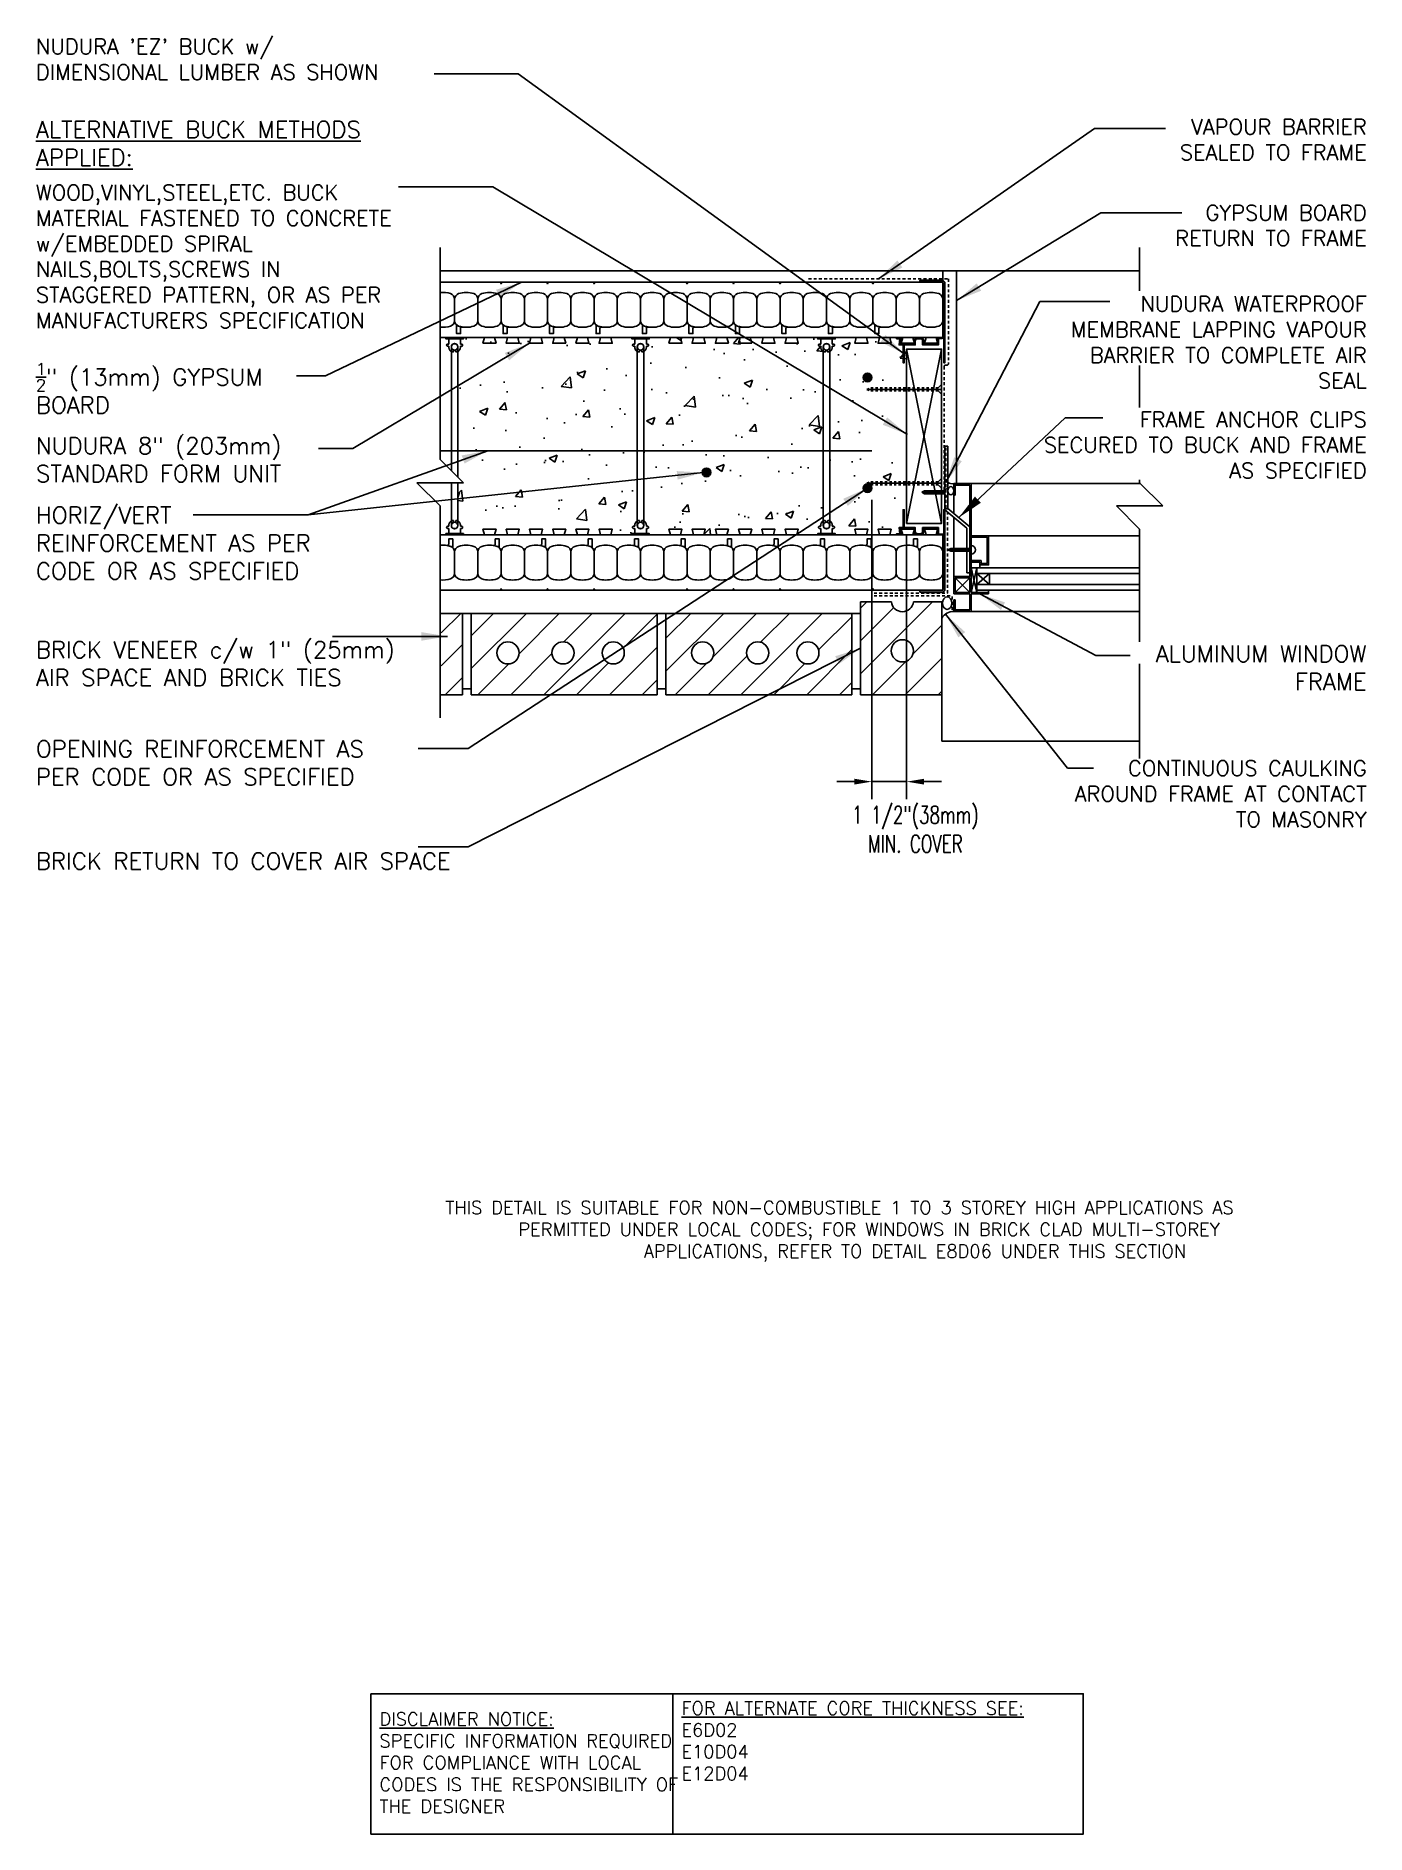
# Model space of a CAD drawing. Header units: inches. Extents: x 2957.7 to 3014.9, y 399.7 to 477.1.
import ezdxf

# ---------------------------------------------------------------- set-up
doc = ezdxf.new("R2010")
doc.units = ezdxf.units.IN
doc.header["$LTSCALE"] = 0.5
doc.header["$MEASUREMENT"] = 0
doc.linetypes.add('DASHED2', pattern=[0.375, 0.25, -0.125])
doc.linetypes.add('HIDDEN2', pattern=[0.1875, 0.125, -0.0625])
doc.layers.get('0').update_dxf_attribs({"linetype": 'CONTINUOUS'})
doc.layers.get('Defpoints').update_dxf_attribs({"linetype": 'CONTINUOUS'})
for name, color, linetype in [('HATCH', 12, 'CONTINUOUS'), ('LINE18', 9, 'CONTINUOUS'), ('line25', 2, 'CONTINUOUS'), ('LINE50', 5, 'CONTINUOUS'), ('LINE65', 3, 'CONTINUOUS'), ('LINE9', 9, 'CONTINUOUS'), ('TEXT', 4, 'CONTINUOUS')]:
    doc.layers.add(name, color=color, linetype=linetype)
doc.styles.add('DIM', font='romans.shx', dxfattribs={"width": 0.7})
doc.styles.get("Standard").update_dxf_attribs({"font": 'romans.shx'})
doc.dimstyles.new('ext_12', dxfattribs={"dimscale": 12, "dimtxt": 0.09375, "dimasz": 0.09375, "dimexe": 0.09375, "dimexo": 0.0625, "dimgap": 0.0625, "dimtad": 1, "dimdec": 1, "dimzin": 3, "dimdsep": 46, "dimlunit": 4, "dimtxsty": 'DIM', "dimcen": 0.09, "dimdle": 0.09375, "dimclrt": 4, "dimadec": 0, "dimazin": 0, "dimtfac": 1, "dimtdec": 1, "dimtmove": 2, "dimatfit": 3, "dimfxl": 0, "dimfrac": 2, "dimtolj": 1, "dimtzin": 0, "dimarcsym": 0})
doc.dimstyles.new('ext_8', dxfattribs={"dimscale": 8, "dimtxt": 0.09375, "dimasz": 0.09375, "dimexe": 0.09375, "dimexo": 0.0625, "dimgap": 0.0625, "dimtad": 1, "dimdec": 6, "dimzin": 3, "dimdsep": 46, "dimlunit": 4, "dimtxsty": 'DIM', "dimcen": 0.09, "dimdle": 0.09375, "dimclrt": 4, "dimadec": 0, "dimazin": 0, "dimtfac": 1, "dimtdec": 6, "dimtmove": 2, "dimatfit": 3, "dimfxl": 0, "dimfrac": 2, "dimtolj": 1, "dimtzin": 0, "dimarcsym": 0})

msp = doc.modelspace()

# ---------------------------------------------------------------- texts
at = {"layer": 'TEXT'}
for s, insert, char_height, width, attachment_point in [("{\\H0.9167x;NUDURA 'EZ' BUCK w/ DIMENSIONAL LUMBER AS SHOWN}", (2957.6907052, 476.0988647), 0.72, 17.176884001, 4), ('{\\LALTERNATIVE BUCK METHODS APPLIED:}', (2957.6907052, 472.4772892), 0.72, 17.176884001, 4), ('{\\H0.9167x;VAPOUR BARRIER\\PSEALED TO FRAME}', (3014.9437289, 472.6450855), 0.72, 15.163479248, 6), ('{\\H0.9167x;WOOD,VINYL,STEEL,ETC. BUCK MATERIAL FASTENED TO CONCRETE w/EMBEDDED SPIRAL NAILS,BOLTS,SCREWS IN STAGGERED PATTERN, OR AS PER MANUFACTURERS SPECIFICATION}', (2957.6907052, 467.615161), 0.72, 17.176884001, 4), ('{\\H0.9167x;GYPSUM BOARD RETURN TO FRAME}', (3014.9437289, 468.9470436), 0.72, 10.295799411, 6), ('{\\H0.9167x;NUDURA WATERPROOF MEMBRANE LAPPING VAPOUR BARRIER TO COMPLETE AIR SEAL }', (3014.9437289, 463.9216458), 0.72, 15.163479248, 6), ('\\A1;{\\H0.70008x;\\S1/2;\\H1.429x;" (13mm) GYPSUM\\PBOARD}', (2957.6907052, 461.9445868), 0.72, 17.176884001, 4), ('{\\H0.9167x;FRAME ANCHOR CLIPS SECURED TO BUCK AND FRAME AS SPECIFIED}', (3014.9437289, 459.5015208), 0.72, 15.163479248, 6), ('\\A1;{\\H1.0004x;NUDURA 8" (203mm) STANDARD FORM UNIT}', (2957.6907052, 458.8691362), 0.72, 17.176884001, 4), ('\\A1;{\\H1.0004x;HORIZ/VERT REINFORCEMENT AS PER CODE OR AS SPECIFIED}', (2957.6907052, 455.2779483), 0.72, 14.940344242, 4), ('\\A1;{\\H1.0004x;BRICK VENEER c/w 1" (25mm) AIR SPACE AND BRICK TIES}', (2957.6907052, 450.0907032), 0.72, 17.176884001, 4), ('ALUMINUM WINDOW\\PFRAME', (3014.9437289, 449.9171122), 0.72, 15.163479248, 6), ('\\A1;{\\H1.0004x;OPENING REINFORCEMENT AS PER CODE OR AS SPECIFIED}', (2957.6907052, 445.8215362), 0.72, 17.176884001, 4), ('{\\H0.9167x;CONTINUOUS CAULKING AROUND FRAME AT CONTACT TO MASONRY}', (3014.9437289, 444.4905362), 0.72, 15.163479248, 6), ('\\A1;{\\H1.0004x;BRICK RETURN TO COVER AIR SPACE}', (2957.6907052, 441.5955529), 0.72, 17.176884001, 4), ('{\\W2.57532; }THIS DETAIL IS SUITABLE FOR NON-COMBUSTIBLE 1 TO 3 STOREY HIGH APPLICATIONS AS\\P{\\W5.3591;  }PERMITTED UNDER LOCAL CODES; FOR WINDOWS IN BRICK CLAD MULTI-STOREY \\P{\\W8.2394;   }APPLICATIONS, REFER TO DETAIL E8D06 UNDER THIS SECTION', (2974.3078722, 425.6597845), 0.5625, 40.636119351, 4), ('{\\LDISCLAIMER NOTICE:}\\PSPECIFIC INFORMATION REQUIRED FOR COMPLIANCE WITH LOCAL CODES IS THE RESPONSIBILITY OF THE DESIGNER', (2972.4693055, 402.7942797), 0.5625, 14.00235015, 4), ('{\\LFOR ALTERNATE CORE THICKNESS SEE:\\P}E6D02\\PE10D04\\PE12D04', (2985.461273, 403.7343094), 0.5625, 23.332952103, 4)]:
    msp.add_mtext(s, dxfattribs=dict(at, insert=insert, char_height=char_height, width=width, attachment_point=attachment_point))

# ---------------------------------------------------------------- blocks, each defined once
blk = doc.blocks.new('Connector')
blk.add_point((0.271, 0))
at = {"layer": 'LINE9'}
for p, q in [((0, 0.375), (0, -0.375)), ((0.062, -0.375), (0.062, 0.375)), ((0.281, 0.25), (0.062, 0.25))]:
    blk.add_line(p, q, dxfattribs=at)
for points, weights in [([(0.007, 0.375), (0.004, 0.375), (0, 0.375)], [1, 0.972587069138, 0.950305488115]), ([(0.327, 0.343), (0.308, 0.343), (0.281, 0.317), (0.281, 0.297)], [1, 0.85355339, 0.85355339, 1]), ([(0.328, 0.343), (0.327, 0.343), (0.327, 0.343)], [1, 0.70710678, 1]), ([(0.375, 0.297), (0.375, 0.317), (0.348, 0.343), (0.329, 0.343)], [1, 0.85355339, 0.85355339, 1]), ([(0.406, 0.25), (0.546, 0.25), (0.619, 0.131)], [0.958404415409, 0.794674173519, 0.864651571113]), ([(0.619, 0.052), (0.612, 0.049), (0.604, 0.049)], [0.83615024178, 0.892081430621, 1]), ([(0, -0.375), (0.004, -0.375), (0.007, -0.375)], [0.950305488115, 0.972587069138, 1]), ([(0.281, -0.297), (0.281, -0.317), (0.308, -0.343), (0.327, -0.343)], [1, 0.85355339, 0.85355339, 1]), ([(0.327, -0.343), (0.281, -0.343), (0.281, -0.297)], [1, 0.70710678, 1]), ([(0.329, -0.343), (0.348, -0.343), (0.375, -0.317), (0.375, -0.297)], [1, 0.85355339, 0.85355339, 1]), ([(0.375, -0.297), (0.375, -0.343), (0.329, -0.343)], [1, 0.70710678, 1]), ([(0.619, -0.131), (0.546, -0.25), (0.406, -0.25)], [0.864651574428, 0.794674169686, 0.958404415195]), ([(0.604, -0.049), (0.612, -0.049), (0.619, -0.052)], [1, 0.89208144177, 0.836150253337])]:
    blk.add_rational_spline(points, weights, degree=2, dxfattribs=at)
for points, degree in [([(0, 0.375), (0.002, 0.375), (0.005, 0.375), (0.007, 0.375)], 3), ([(0.007, 0.375), (0.021, 0.375), (0.051, 0.375), (0.062, 0.375), (0.062, 0.375)], 3), ([(0.281, 0.25), (0.281, 0.297)], 1), ([(0.327, 0.343), (0.327, 0.343), (0.328, 0.343), (0.328, 0.343)], 3), ([(0.328, 0.343), (0.329, 0.343), (0.329, 0.343), (0.329, 0.343)], 3), ([(0.375, 0.25), (0.375, 0.297)], 1), ([(0.406, 0.25), (0.375, 0.25)], 1), ([(0.406, 0.25), (0.406, 0.25)], 1), ([(0.406, 0.25), (0.406, 0.25)], 1), ([(0.406, 0.25), (0.406, 0.25)], 1), ([(0.406, 0.25), (0.406, 0.25)], 1), ([(0.406, 0.25), (0.406, 0.25)], 1), ([(0.406, 0.25), (0.406, 0.25)], 1), ([(0.406, 0.25), (0.406, 0.25)], 1), ([(0.406, 0.25), (0.406, 0.25)], 1), ([(0.406, 0.25), (0.406, 0.25)], 1), ([(0.406, 0.25), (0.406, 0.25)], 1), ([(0.406, 0.25), (0.406, 0.25)], 1), ([(0.406, 0.25), (0.406, 0.25)], 1), ([(0.406, 0.25), (0.406, 0.25)], 1), ([(0.406, 0.25), (0.406, 0.25)], 1), ([(0.406, 0.25), (0.406, 0.25)], 1), ([(0.406, 0.25), (0.406, 0.25)], 1), ([(0.406, 0.25), (0.406, 0.25)], 1), ([(0.406, 0.25), (0.406, 0.25)], 1), ([(0.406, 0.25), (0.406, 0.25)], 1), ([(0.406, 0.25), (0.406, 0.25)], 1), ([(0.406, 0.25), (0.406, 0.25)], 1), ([(0.406, 0.25), (0.406, 0.25)], 1), ([(0.406, 0.25), (0.406, 0.25)], 1), ([(0.406, 0.25), (0.406, 0.25)], 1), ([(0.604, 0.049), (0.532, 0.049)], 1), ([(0.532, 0.049), (0.532, 0.049)], 1), ([(0.532, 0.049), (0.532, 0.049)], 1), ([(0.532, 0.049), (0.532, 0.049)], 1), ([(0.532, 0.049), (0.532, 0.049)], 1), ([(0.532, 0.049), (0.532, 0.049)], 1), ([(0.532, 0.049), (0.532, 0.049)], 1), ([(0.532, 0.049), (0.532, 0.049)], 1), ([(0.532, 0.049), (0.532, 0.049)], 1), ([(0.532, 0.049), (0.532, 0.049)], 1), ([(0.532, 0.049), (0.532, 0.049)], 1), ([(0.604, 0.049), (0.609, 0.049), (0.614, 0.05), (0.619, 0.052)], 3), ([(0.604, 0.049), (0.604, 0.049)], 1), ([(0.604, 0.049), (0.604, 0.049)], 1), ([(0.604, 0.049), (0.604, 0.049)], 1), ([(0.604, 0.049), (0.604, 0.049)], 1), ([(0.619, 0.131), (0.619, 0.052)], 1), ([(0.619, 0.131), (0.619, 0.131)], 1), ([(0.619, 0.131), (0.619, 0.131)], 1), ([(0.619, 0.131), (0.619, 0.131)], 1), ([(0.619, 0.131), (0.619, 0.131)], 1), ([(0.007, -0.375), (0.005, -0.375), (0.002, -0.375), (0, -0.375)], 3), ([(0.062, -0.375), (0.062, -0.375), (0.051, -0.375), (0.021, -0.375), (0.007, -0.375)], 3), ([(0.062, -0.25), (0.281, -0.25)], 1), ([(0.281, -0.297), (0.281, -0.25)], 1), ([(0.281, -0.25), (0.281, -0.297)], 1), ([(0.328, -0.343), (0.328, -0.343), (0.327, -0.343), (0.327, -0.343)], 3), ([(0.329, -0.343), (0.329, -0.343), (0.329, -0.343), (0.328, -0.343)], 3), ([(0.375, -0.25), (0.375, -0.297)], 1), ([(0.375, -0.297), (0.375, -0.25)], 1), ([(0.406, -0.25), (0.375, -0.25)], 1), ([(0.406, -0.25), (0.406, -0.25)], 1), ([(0.406, -0.25), (0.406, -0.25)], 1), ([(0.406, -0.25), (0.406, -0.25)], 1), ([(0.406, -0.25), (0.406, -0.25)], 1), ([(0.406, -0.25), (0.406, -0.25)], 1), ([(0.406, -0.25), (0.406, -0.25)], 1), ([(0.406, -0.25), (0.406, -0.25)], 1), ([(0.406, -0.25), (0.406, -0.25)], 1), ([(0.406, -0.25), (0.406, -0.25)], 1), ([(0.406, -0.25), (0.406, -0.25)], 1), ([(0.406, -0.25), (0.406, -0.25)], 1), ([(0.532, -0.049), (0.604, -0.049)], 1), ([(0.604, -0.049), (0.58, -0.049), (0.556, -0.049), (0.532, -0.049)], 3), ([(0.532, -0.049), (0.532, -0.049)], 1), ([(0.532, -0.049), (0.532, -0.049)], 1), ([(0.532, -0.049), (0.532, -0.049)], 1), ([(0.532, -0.049), (0.532, -0.049)], 1), ([(0.619, -0.052), (0.614, -0.05), (0.609, -0.049), (0.604, -0.049)], 3), ([(0.604, -0.049), (0.604, -0.049)], 1), ([(0.604, -0.049), (0.604, -0.049)], 1), ([(0.604, -0.049), (0.604, -0.049)], 1), ([(0.604, -0.049), (0.604, -0.049)], 1), ([(0.604, -0.049), (0.604, -0.049)], 1), ([(0.604, -0.049), (0.604, -0.049)], 1), ([(0.604, -0.049), (0.604, -0.049)], 1), ([(0.604, -0.049), (0.604, -0.049)], 1), ([(0.619, -0.052), (0.619, -0.131)], 1), ([(0.619, -0.131), (0.619, -0.131)], 1), ([(0.619, -0.131), (0.619, -0.131)], 1), ([(0.619, -0.131), (0.619, -0.131)], 1), ([(0.619, -0.131), (0.619, -0.131)], 1)]:
    blk.add_open_spline(points, degree=degree, dxfattribs=at)
for points, weights, knots in [([(0.062, 0.375), (0.062, 0.375), (0.046, 0.375), (0.03, 0.375), (0.007, 0.375)], [0.868718858569, 0.861102746415, 1, 0.861102734288, 0.868718859898], [0, 0, 0, 0.5, 0.5, 1, 1, 1]), ([(0.532, 0.049), (0.472, 0.203), (0.333, 0.113), (0.157, 0), (0.333, -0.113), (0.472, -0.203), (0.532, -0.049)], [0.899508922286, 0.599718215298, 1, 0.54226024, 1, 0.599718224335, 0.899508908749], [0, 0, 0, 0.318112, 0.318112, 0.681888, 0.681888, 1, 1, 1]), ([(0.007, -0.375), (0.03, -0.375), (0.046, -0.375), (0.062, -0.375), (0.062, -0.375)], [0.868718859319, 0.861102739573, 1, 0.861102742958, 0.868718858948], [0, 0, 0, 0.5, 0.5, 1, 1, 1])]:
    blk.add_rational_spline(points, weights, degree=2, knots=knots, dxfattribs=at)
blk = doc.blocks.new('Easy-Buck')
at = {"layer": 'LINE9'}
blk.add_hatch(color=256, dxfattribs=at).paths.add_polyline_path([(-0.958, -2.402), (-0.958, -2.452), (-0.908, -2.467), (-0.028, -2.467, 0.414214), (0.122, -2.317), (0.122, 1.093), (0.072, 1.093), (0.072, -0.038, 0.414214), (-0.008, 0.043), (-0.158, 0.043), (-0.158, 0.323), (-0.842, 0.323), (-0.842, 0.162, -0.414214), (-0.942, 0.062), (-1.058, 0.062, -0.414214), (-1.158, 0.162), (-1.158, 0.323), (-1.628, 0.323), (-1.628, 1.093), (-1.678, 1.093), (-1.678, 0.323), (-1.85, 0.323), (-1.815, 0.062), (-1.958, 0.062), (-1.958, 0.012), (-1.758, 0.012), (-1.792, 0.273), (-1.208, 0.273), (-1.208, 0.162, 0.414214), (-1.058, 0.012), (-0.942, 0.012, 0.414214), (-0.792, 0.162), (-0.792, 0.273), (-0.208, 0.273), (-0.208, 0.053, 0.184483), (-0.192, 0.012), (-0.008, 0.012, -0.414214), (0.042, -0.038), (0.042, -2.317, -0.414214), (-0.028, -2.388), (-0.908, -2.388)])
blk.add_lwpolyline([(-0.958, -2.402), (-0.958, -2.452), (-0.908, -2.467), (-0.028, -2.467, 0.414214), (0.122, -2.317), (0.122, 1.093), (0.072, 1.093), (0.072, -0.038, 0.414214), (-0.008, 0.043), (-0.148, 0.043, -0.414214), (-0.158, 0.053), (-0.158, 0.323), (-0.842, 0.323), (-0.842, 0.162, -0.414214), (-0.942, 0.062), (-1.058, 0.062, -0.414214), (-1.158, 0.162), (-1.158, 0.323), (-1.628, 0.323), (-1.628, 1.093), (-1.678, 1.093), (-1.678, 0.323), (-1.85, 0.323), (-1.815, 0.062), (-1.958, 0.062), (-1.958, 0.012), (-1.758, 0.012), (-1.792, 0.273), (-1.208, 0.273), (-1.208, 0.162, 0.414214), (-1.058, 0.012), (-0.942, 0.012, 0.414214), (-0.792, 0.162), (-0.792, 0.273), (-0.208, 0.273), (-0.208, 0.053, 0.184483), (-0.192, 0.012), (-0.008, 0.012, -0.414214), (0.042, -0.038), (0.042, -2.317, -0.414214), (-0.028, -2.388), (-0.908, -2.388)], format="xyb", close=True, dxfattribs=at)
blk = doc.blocks.new('*D4')
at = {"layer": 'Defpoints', "color": 0}
for p in [(2993.651, 457.646), (2995.151, 456.129), (2995.151, 445.013)]:
    blk.add_point(p, dxfattribs=at)
at = {"layer": 'TEXT', "color": 0, "lineweight": -2}
for p, q in [((2993.651, 457.146), (2993.651, 444.263)), ((2995.151, 455.629), (2995.151, 444.263)), ((2992.901, 445.013), (2992.151, 445.013)), ((2993.651, 445.013), (2995.151, 445.013)), ((2995.901, 445.013), (2996.651, 445.013))]:
    blk.add_line(p, q, dxfattribs=at)
at = {"layer": 'TEXT', "color": 0}
for points in [[(2992.901, 445.138), (2992.901, 444.888), (2993.651, 445.013)], [(2995.901, 445.138), (2995.901, 444.888), (2995.151, 445.013)]]:
    blk.add_solid(points, dxfattribs=at)
at = {"layer": 'TEXT', "color": 4, "insert": (2995.528, 442.962), "char_height": 0.75, "attachment_point": 5, "style": 'DIM'}
blk.add_mtext('\\A1;1 1/2"(38mm)\\PMIN. COVER', dxfattribs=at)

# ---------------------------------------------------------------- dimensions: what is measured, and where the dimension line sits
at = {"layer": 'TEXT'}
dim = msp.add_linear_dim(base=(2995.1508056, 445.0133308), p1=(2993.6508056, 457.6459936), p2=(2995.1508056, 456.128566), text='<>(38mm)\\PMIN. COVER', dimstyle='ext_8', dxfattribs=at)
dim.commit()
dim.dimension.update_dxf_attribs({"geometry": '*D4', "text_midpoint": (2995.528264, 442.9624864), "dimtype": 160})

# ---------------------------------------------------------------- hatches: boundary and pattern name
at = {"layer": 'HATCH'}
h = msp.add_hatch(dxfattribs=at)
h.set_pattern_fill('AR-CONC', color=256, scale=0.5)
h.set_pattern_definition([(50, (0, 0), (3.586301, -0.3137607), [0.375, -4.125]), (355, (0, 0), (-0.6937567, 3.7609607), [0.3, -3.3]), (100.45144, (0.299, -0.026), (2.8925442, 3.4472), [0.318701, -3.5057106]), (46.1842, (0, 1), (5.3362067, -0.8275964), [0.5625, -6.1875]), (96.63564, (0.4447, 0.931), (4.67331, 4.870593), [0.478052, -5.258569]), (351.18416, (0, 1), (4.67331, 4.870593), [0.45, -4.95]), (21, (0.5, 0.75), (2.9845353, -2.0130945), [0.375, -4.125]), (326, (0.5, 0.75), (1.2165767, 3.6257502), [0.3, -3.3]), (71.45144, (0.7487, 0.5822), (4.201112, 1.6126558), [0.318701, -3.5057106]), (37.5, (0, 0), (0.0607993, 1.66446927), [0, -3.26, 0, -3.35, 0, -3.3125]), (7.5, (0, 0), (1.3153477, 1.9720586), [0, -1.91, 0, -3.185, 0, -1.2625]), (327.5, (-1.115, 0), (2.6691122, -0.11277436), [0, -1.25, 0, -3.9, 0, -5.175]), (317.5, (-1.615, 0), (2.9159308, 0.500525), [0, -1.625, 0, -2.59, 0, -3.675])])
h.paths.add_polyline_path([(2976.0778404, 464.1285986), (2983.3278419, 464.1285986), (2983.5718123, 463.5097377), (2983.5718123, 456.2474646), (2983.3278419, 455.6286037), (2976.0778404, 455.6286037), (2975.8338701, 456.2474646), (2975.8434215, 457.8783539), (2976.0803793, 457.8783539), (2975.8338701, 458.124863), (2975.8338701, 463.5097377)])
h.paths.add_polyline_path([(2984.0778404, 464.1285986), (2991.3278419, 464.1285986), (2991.5718123, 463.5097377), (2991.5718123, 456.2474646), (2991.3278419, 455.6286037), (2984.0778404, 455.6286037), (2983.8338701, 456.2474646), (2983.8434215, 457.8783539), (2983.8338701, 458.124863), (2983.8338701, 463.5097377)])
h.paths.add_polyline_path([(2992.0778404, 464.1285986), (2995.1508056, 464.1285986), (2995.1508056, 455.6286037), (2992.0778404, 455.6286037), (2991.8338701, 456.2474646), (2991.8434215, 457.8783539), (2991.8338701, 458.124863), (2991.8338701, 463.5097377)])
h = msp.add_hatch(dxfattribs=at)
h.set_pattern_fill('ANSI31', color=256, scale=8, style=0)
h.set_pattern_definition([(45, (86.7996, 4.021), (-0.70710678, 0.70710678), [])])
h.paths.add_polyline_path([(2976.0418151, 452.2539738), (2975.1272828, 452.2539738), (2975.1272828, 448.7539738), (2976.0418151, 448.7539738)])
edge = h.paths.add_edge_path()
edge.add_arc((2977.998413, 450.5556026), 0.4765505, 0, 360)
edge = h.paths.add_edge_path()
edge.add_arc((2980.3675224, 450.5556026), 0.4765505, 0, 360)
edge = h.paths.add_edge_path()
edge.add_arc((2982.5274864, 450.5556026), 0.4765505, 0, 360)
h.paths.add_polyline_path([(2976.4168151, 452.2539738), (2976.4168151, 448.7539738), (2984.4168151, 448.7539738), (2984.4168151, 452.2539738)])
edge = h.paths.add_edge_path()
edge.add_arc((2986.373413, 450.5556026), 0.4765505, 0, 360)
edge = h.paths.add_edge_path()
edge.add_arc((2988.7425224, 450.5556026), 0.4765505, 0, 360)
edge = h.paths.add_edge_path()
edge.add_arc((2990.9024864, 450.5556026), 0.4765505, 0, 360)
h.paths.add_polyline_path([(2992.7918151, 452.2539738), (2984.7918151, 452.2539738), (2984.7918151, 448.7539738), (2992.7918151, 448.7539738)])
edge = h.paths.add_edge_path()
edge.add_arc((2994.9684439, 450.6433026), 0.4765505, 0, 360)
edge = h.paths.add_edge_path()
edge.add_arc((2994.9684439, 452.8032666), 0.4765505, 185.986391627, 354.013608373)
edge.add_line((2995.4423956, 452.753566), (2996.6668151, 452.753566))
edge.add_line((2996.6668151, 452.753566), (2996.6668151, 448.7539738))
edge.add_line((2996.6668151, 448.7539738), (2993.1668151, 448.7539738))
edge.add_line((2993.1668151, 448.7539738), (2993.1668151, 452.753566))
edge.add_line((2993.1668151, 452.753566), (2994.4944922, 452.753566))
at = {"layer": 'LINE65'}
for points in [[(2993.6508056, 462.4073023, 1), (2993.2758056, 462.4073023, 1)], [(2986.7247724, 458.3237695, 1), (2986.3497724, 458.3237695, 1)], [(2993.6508056, 457.6459936, 1), (2993.2758056, 457.6459936, 1)]]:
    msp.add_hatch(color=256, dxfattribs=at).paths.add_polyline_path(points)

# ---------------------------------------------------------------- linework, layer by layer
at = {"layer": 'HATCH'}
for p, q in [((2990.0598414, 463.8797702), (2990.0598414, 463.8797702)), ((2990.0623794, 463.8770947), (2990.0623794, 463.8770947)), ((2996.6508056, 461.8921109), (2993.444252, 461.8921109)), ((2996.6508056, 457.8515486), (2993.444252, 457.8515486)), ((2996.8008056, 457.4660961), (2995.8008056, 457.4660961)), ((2997.92582, 454.990759), (2996.92582, 454.990759))]:
    msp.add_line(p, q, dxfattribs=at)
at = {"layer": 'HATCH', "color": 6, "linetype": 'DASHED2'}
for p, q in [((2996.8400956, 456.7846784), (2996.8400956, 459.3893636)), ((2996.8833185, 456.7534284), (2996.8713456, 456.7534284)), ((2996.9145685, 453.128566), (2996.9145685, 456.7221784)), ((2993.7497448, 453.128566), (2996.9145685, 453.128566)), ((2993.7497448, 453.003566), (2997.1133056, 453.003566)), ((2997.1133056, 452.4046156), (2997.1133056, 453.003566))]:
    msp.add_line(p, q, dxfattribs=at)
msp.add_lwpolyline([(2990.9275431, 466.6481199), (2996.9460806, 466.6481199), (2996.9460806, 462.9985064, -0.4142135624), (2996.8835806, 462.9360064), (2996.8227092, 462.9360064, 0.4142135624), (2996.7602092, 462.8735064), (2996.7602092, 457.5050641)], format="xyb", dxfattribs=at)
at = {"layer": 'HATCH'}
for centre, radius, start, end in [((2997.1136146, 458.1368626), 0.3026282, 231.640546645, 281.858959681), ((2997.1809713, 451.7371053), 0.6035859, 90.490363468, 148.411937839)]:
    msp.add_arc(centre, radius, start, end, dxfattribs=at)
at = {"layer": 'HATCH', "color": 6, "linetype": 'DASHED2'}
for centre, start, end in [((2996.8713456, 456.7846784), 180, 270), ((2996.8833185, 456.7221784), 0, 90)]:
    msp.add_arc(centre, 0.03125, start, end, dxfattribs=at)
at = {"layer": 'HATCH', "extrusion": (0, 0, -1)}
for centre, major_axis, ratio in [((2997.0508056, 457.5317292), (0, -0.1817855), 0.6876234221), ((2996.8928916, 452.6967001), (0, -0.2700001), 0.7290404598), ((2996.8928916, 452.6967001), (0, -0.2700001), 0.7290404598)]:
    msp.add_ellipse(centre, major_axis=major_axis, ratio=ratio, start_param=-1.5707963268, end_param=4.7123889804, dxfattribs=at)
at = {"layer": 'LINE18'}
for p, q in [((2997.3008056, 467.0031417), (2975.0803793, 467.003566)), ((2996.7028412, 466.4983525), (2996.7028412, 467.003566)), ((2997.3008056, 457.8406936), (2997.3008056, 467.0031417)), ((2975.5621715, 458.3965617), (2975.5621715, 463.7226012)), ((2975.8434215, 458.1153117), (2975.8434215, 463.7226012)), ((2983.5621715, 456.0346012), (2983.5621715, 463.7226012)), ((2983.8434215, 456.0346012), (2983.8434215, 463.7226012)), ((2991.5621715, 456.0346012), (2991.5621715, 463.7226012)), ((2991.8434215, 456.0346012), (2991.8434215, 463.7226012)), ((2996.5070875, 461.9546109), (2996.6508056, 462.0983291)), ((2996.5070875, 461.8296109), (2996.6508056, 461.6858928)), ((2996.8008056, 457.4031718), (2996.8008056, 459.4508131)), ((2996.9258056, 459.4508131), (2996.8008056, 459.4508131)), ((2996.9258056, 456.7737211), (2996.9258056, 459.4508131)), ((2975.5621715, 456.0346012), (2975.5621715, 457.8783539)), ((2975.8434215, 456.0346012), (2975.8434215, 457.8783539)), ((2995.8008056, 457.4660961), (2995.9203143, 457.5285961)), ((2995.8008056, 457.4660961), (2995.9203143, 457.4035961)), ((2996.8008056, 457.5285961), (2995.9203143, 457.5285961)), ((2996.8008056, 457.4035961), (2995.9203143, 457.4035961)), ((2996.5070875, 457.9140486), (2996.6508056, 458.0577668)), ((2996.5070875, 457.7890486), (2996.6508056, 457.6453305)), ((2996.8008056, 457.54689), (2996.9258056, 457.67189)), ((2996.8008056, 456.7156718), (2996.8008056, 457.4031718)), ((2996.8008056, 457.3844537), (2996.9258056, 457.2594537)), ((2997.2383197, 457.3406583), (2997.1758056, 457.3406583)), ((2997.7383414, 455.9239474), (2996.8008056, 456.7156718)), ((2997.8633414, 455.9819967), (2996.9258056, 456.7737211)), ((2997.7383414, 455.053259), (2997.7383414, 455.9239474)), ((2997.8633414, 455.053259), (2997.8633414, 455.9819967)), ((2996.92582, 454.990759), (2997.0453287, 455.053259)), ((2997.92582, 455.053259), (2997.0453287, 455.053259)), ((2996.92582, 454.990759), (2997.0453287, 454.928259)), ((2997.92582, 454.928259), (2997.0453287, 454.928259)), ((2997.7383414, 453.9995213), (2997.7383414, 454.928259)), ((2997.8633414, 453.9995213), (2997.8633414, 454.928259)), ((2997.8633414, 453.9995213), (2997.7383414, 453.9995213)), ((2997.2383197, 452.8407071), (2997.1758056, 452.8407071))]:
    msp.add_line(p, q, dxfattribs=at)
at = {"layer": 'LINE18', "linetype": 'HIDDEN2'}
for p, q in [((2993.444252, 461.8921109), (2993.5637607, 461.9546109)), ((2993.444252, 461.8921109), (2993.5637607, 461.8296109)), ((2996.5070875, 461.9546109), (2993.5637607, 461.9546109)), ((2996.5070875, 461.8296109), (2993.5637607, 461.8296109)), ((2993.444252, 457.8515486), (2993.5637607, 457.9140486)), ((2993.444252, 457.8515486), (2993.5637607, 457.7890486)), ((2996.5070875, 457.9140486), (2993.5637607, 457.9140486)), ((2996.5070875, 457.7890486), (2993.5637607, 457.7890486))]:
    msp.add_line(p, q, dxfattribs=at)
at = {"layer": 'LINE18', "flags": 128}
for points in [[(2997.1758056, 457.3406583), (2997.1758056, 457.8406936), (2997.92582, 457.8406936)], [(2997.1758056, 456.5626027), (2997.1758056, 457.3786064)], [(2997.2383197, 457.3406583), (2997.2383197, 457.7782181), (2997.8632674, 457.7782181)], [(2997.8632674, 457.7782181), (2997.8633208, 455.053259)], [(2997.92582, 457.8406936), (2997.92582, 453.6178135)], [(2997.1758056, 455.053259), (2997.1758056, 456.3989941)], [(2997.92582, 455.5906505), (2998.6757958, 455.5906505), (2998.6757958, 454.340678), (2998.3007886, 454.340678), (2998.3007886, 454.465629)], [(2997.92582, 455.528175), (2998.6133975, 455.528175), (2998.6132818, 454.4031535), (2998.3632256, 454.4031535), (2998.3633412, 454.5281045)], [(2997.1758056, 453.0907055), (2997.1758056, 454.928259)], [(2997.8633232, 454.928259), (2997.8633445, 453.8404113)], [(2998.3633412, 454.5281045), (2997.92582, 454.5281045)], [(2997.92582, 454.465629), (2998.3007886, 454.465629)], [(2998.3007886, 454.340678), (2998.3007886, 454.215727)], [(2997.8633445, 453.8404113), (2997.1758056, 453.8404113)], [(2997.1758056, 453.8404113), (2997.1758056, 453.7779358)], [(2997.1758056, 453.6178135), (2997.1758056, 453.7779358)], [(2997.2383197, 453.6178135), (2997.1758056, 453.6178135)], [(2997.863306, 453.7779358), (2997.2383197, 453.7779358)], [(2997.2383197, 453.6178135), (2997.2383197, 453.7779358)], [(2997.2383197, 453.3133033), (2997.2383197, 453.6178135)], [(2997.863306, 453.6178135), (2997.863306, 453.7779358)], [(2997.863306, 453.3133033), (2997.863306, 453.6178135)], [(2997.92582, 453.6178135), (2997.863306, 453.6178135)], [(2997.92582, 454.215727), (3005.1763223, 454.215727)], [(2998.1758377, 454.215727), (2997.92582, 454.215727)], [(2997.92582, 453.3133033), (2997.92582, 453.6178135)], [(2998.1758377, 453.9658251), (2998.1758377, 454.215727)], [(2998.1758377, 453.5030437), (2998.7134739, 453.5030437), (2998.7134739, 453.9658251), (2998.1758377, 453.9658251), (2998.1758377, 453.5030437)], [(2998.1758377, 453.2531417), (2998.1758377, 453.5030437)], [(2997.1758056, 453.3133033), (2997.1758056, 453.153181)], [(2997.2383197, 453.3133033), (2997.1758056, 453.3133033)], [(2997.1758056, 453.0907055), (2997.1758056, 453.153181)], [(2997.1758056, 452.8407071), (2997.1758056, 452.3406718), (2997.92582, 452.3406718), (2997.92582, 453.0907055), (2998.6757958, 453.0907055)], [(2997.1758056, 453.0907055), (2997.863306, 453.0907055)], [(2997.2383197, 453.3133033), (2997.2383197, 453.153181)], [(2997.863306, 453.153181), (2997.2383197, 453.153181)], [(2997.2383197, 452.8407071), (2997.2383197, 452.4031473), (2997.8632288, 452.4031473)], [(2997.863306, 453.0907055), (2997.8632288, 452.4031473)], [(2997.863306, 453.3133033), (2997.863306, 453.153181)], [(2997.92582, 453.3133033), (2997.863306, 453.3133033)], [(2997.92582, 453.3133033), (2997.92582, 453.153181)], [(2998.6757958, 453.153181), (2997.92582, 453.153181)], [(2998.1523168, 453.2531417), (3005.1763223, 453.2531417)], [(2998.6757958, 453.153181), (2998.1758377, 453.153181), (2998.1758377, 453.2531417), (2998.6757958, 453.2531417), (2998.6757958, 453.153181)], [(2998.6757958, 453.0907055), (2998.6757958, 453.153181)]]:
    msp.add_lwpolyline(points, dxfattribs=at)
at = {"layer": 'LINE18'}
for centre in [(2975.7027965, 463.7226012), (2983.7027965, 463.7226012), (2991.7027965, 463.7226012), (2975.7027965, 456.0346012), (2983.7027965, 456.0346012), (2991.7027965, 456.0346012)]:
    msp.add_circle(centre, 0.140625, dxfattribs=at)
msp.add_arc((2997.92582, 454.990759), 0.1832614, 270, 90, dxfattribs=at)
at = {"layer": 'line25', "color": 12}
for p, q in [((2997.3008056, 467.0031417), (3005.1763223, 467.0031417)), ((2995.1508056, 463.6286012), (2996.6508056, 456.1286012)), ((2996.6508056, 463.6286012), (2995.1508056, 456.1286012)), ((2996.6668151, 452.0532687), (2996.6668151, 446.7531417)), ((2996.6668151, 446.7531417), (3005.1763223, 446.7531417))]:
    msp.add_line(p, q, dxfattribs=at)
at = {"layer": 'line25'}
for p, q in [((2996.7028412, 464.128566), (2975.0803793, 464.128566)), ((2996.7028412, 455.628566), (2975.0803793, 455.628566)), ((2993.1668151, 452.753566), (2993.1668151, 448.7539738)), ((2993.1668151, 452.753566), (2994.4944922, 452.753566)), ((2995.4423956, 452.753566), (2996.6668151, 452.753566)), ((2996.6668151, 448.7539738), (2996.6668151, 452.753566)), ((2975.1272828, 452.2539738), (2993.1668151, 452.2539738)), ((2976.0418151, 452.2539738), (2976.0418151, 448.7539738)), ((2976.4168151, 452.2539738), (2976.4168151, 448.7539738)), ((2976.4168151, 452.2539738), (2976.4168151, 448.7539738)), ((2984.4168151, 452.2539738), (2984.4168151, 448.7539738)), ((2984.7918151, 452.2539738), (2984.7918151, 448.7539738)), ((2984.7918151, 452.2539738), (2984.7918151, 448.7539738)), ((2992.7918151, 452.2539738), (2992.7918151, 448.7539738)), ((2976.4168151, 449.0039738), (2976.0418151, 449.0039738)), ((2984.7918151, 449.0039738), (2984.4168151, 449.0039738)), ((2993.1668151, 449.0039738), (2992.7918151, 449.0039738)), ((2976.0418151, 448.7539738), (2975.1272828, 448.7539738)), ((2984.4168151, 448.7539738), (2976.4168151, 448.7539738)), ((2992.7918151, 448.7539738), (2984.7918151, 448.7539738)), ((2993.1668151, 448.7539738), (2996.6668151, 448.7539738))]:
    msp.add_line(p, q, dxfattribs=at)
for points in [[(2977.4216752, 464.128566), (2977.4840072, 463.878566), (2976.9216752, 463.878566), (2976.9840072, 464.128566)], [(2978.4216752, 464.128566), (2978.4840072, 463.878566), (2977.9216752, 463.878566), (2977.9840072, 464.128566)], [(2979.4216752, 464.128566), (2979.4840072, 463.878566), (2978.9216752, 463.878566), (2978.9840072, 464.128566)], [(2980.4216752, 464.128566), (2980.4840072, 463.878566), (2979.9216752, 463.878566), (2979.9840072, 464.128566)], [(2981.4216752, 464.128566), (2981.4840072, 463.878566), (2980.9216752, 463.878566), (2980.9840072, 464.128566)], [(2982.4216752, 464.128566), (2982.4840072, 463.878566), (2981.9216752, 463.878566), (2981.9840072, 464.128566)], [(2985.4216752, 464.128566), (2985.4840072, 463.878566), (2984.9216752, 463.878566), (2984.9840072, 464.128566)], [(2986.4216752, 464.128566), (2986.4840072, 463.878566), (2985.9216752, 463.878566), (2985.9840072, 464.128566)], [(2987.4216752, 464.128566), (2987.4840072, 463.878566), (2986.9216752, 463.878566), (2986.9840072, 464.128566)], [(2988.4216752, 464.128566), (2988.4840072, 463.878566), (2987.9216752, 463.878566), (2987.9840072, 464.128566)], [(2989.4216752, 464.128566), (2989.4840072, 463.878566), (2988.9216752, 463.878566), (2988.9840072, 464.128566)], [(2990.4216752, 464.128566), (2990.4840072, 463.878566), (2989.9216752, 463.878566), (2989.9840072, 464.128566)], [(2993.4216752, 464.128566), (2993.4840072, 463.878566), (2992.9216752, 463.878566), (2992.9840072, 464.128566)], [(2994.4216752, 464.128566), (2994.4840072, 463.878566), (2993.9216752, 463.878566), (2993.9840072, 464.128566)], [(2995.4216752, 464.128566), (2995.4840072, 463.878566), (2994.9216752, 463.878566), (2994.9840072, 464.128566)], [(2995.1508056, 456.1286012), (2996.6508056, 456.1286012), (2996.6508056, 463.6286012), (2995.1508056, 463.6286012)], [(2996.4216752, 464.128566), (2996.4840072, 463.878566), (2995.9216752, 463.878566), (2995.9840072, 464.128566)], [(2977.4216752, 455.628566), (2977.4840072, 455.878566), (2976.9216752, 455.878566), (2976.9840072, 455.628566)], [(2978.4216752, 455.628566), (2978.4840072, 455.878566), (2977.9216752, 455.878566), (2977.9840072, 455.628566)], [(2979.4216752, 455.628566), (2979.4840072, 455.878566), (2978.9216752, 455.878566), (2978.9840072, 455.628566)], [(2980.4216752, 455.628566), (2980.4840072, 455.878566), (2979.9216752, 455.878566), (2979.9840072, 455.628566)], [(2981.4216752, 455.628566), (2981.4840072, 455.878566), (2980.9216752, 455.878566), (2980.9840072, 455.628566)], [(2982.4216752, 455.628566), (2982.4840072, 455.878566), (2981.9216752, 455.878566), (2981.9840072, 455.628566)], [(2985.4216752, 455.628566), (2985.4840072, 455.878566), (2984.9216752, 455.878566), (2984.9840072, 455.628566)], [(2986.4216752, 455.628566), (2986.4840072, 455.878566), (2985.9216752, 455.878566), (2985.9840072, 455.628566)], [(2987.4216752, 455.628566), (2987.4840072, 455.878566), (2986.9216752, 455.878566), (2986.9840072, 455.628566)], [(2988.4216752, 455.628566), (2988.4840072, 455.878566), (2987.9216752, 455.878566), (2987.9840072, 455.628566)], [(2989.4216752, 455.628566), (2989.4840072, 455.878566), (2988.9216752, 455.878566), (2988.9840072, 455.628566)], [(2990.4216752, 455.628566), (2990.4840072, 455.878566), (2989.9216752, 455.878566), (2989.9840072, 455.628566)], [(2993.4216752, 455.628566), (2993.4840072, 455.878566), (2992.9216752, 455.878566), (2992.9840072, 455.628566)], [(2994.4216752, 455.628566), (2994.4840072, 455.878566), (2993.9216752, 455.878566), (2993.9840072, 455.628566)], [(2995.4216752, 455.628566), (2995.4840072, 455.878566), (2994.9216752, 455.878566), (2994.9840072, 455.628566)], [(2996.4216752, 455.628566), (2996.4840072, 455.878566), (2995.9216752, 455.878566), (2995.9840072, 455.628566)]]:
    msp.add_lwpolyline(points, close=True, dxfattribs=at)
at = {"layer": 'line25', "color": 12, "flags": 128}
for points in [[(2997.3008056, 457.8406936), (3005.2137704, 457.8406936)], [(2997.92582, 455.5906505), (3005.1763223, 455.5906505)], [(2997.2383197, 453.153181), (2997.863306, 453.7779358)], [(2997.863306, 453.153181), (2997.2383197, 453.7779358)], [(2998.1758377, 453.153181), (2997.92582, 454.215727)], [(2997.92582, 453.153181), (2998.1758377, 454.215727)], [(2998.0935148, 453.5030437), (3005.1763223, 453.5030437)], [(2998.1170356, 453.9658251), (3005.1763223, 453.9658251)], [(2998.7134739, 453.5030437), (2998.1758377, 453.9658251)], [(2998.1758377, 453.5030437), (2998.7134739, 453.9658251)], [(2997.1758056, 452.3406718), (3005.1763223, 452.3406718)]]:
    msp.add_lwpolyline(points, dxfattribs=at)
at = {"layer": 'line25'}
for centre in [(2977.998413, 450.5556026), (2980.3675224, 450.5556026), (2982.5274864, 450.5556026), (2986.373413, 450.5556026), (2988.7425224, 450.5556026), (2990.9024864, 450.5556026), (2994.9684439, 450.6433026)]:
    msp.add_circle(centre, 0.4765505, dxfattribs=at)
msp.add_arc((2994.9684439, 452.8032666), 0.4765505, 185.986391627, 354.013608373, dxfattribs=at)
at = {"layer": 'LINE50'}
for p, q in [((2975.0778412, 466.503566), (2996.7028412, 466.503566)), ((2996.7028412, 466.503566), (2996.7028412, 464.128566)), ((2996.7028412, 453.253566), (2996.7028412, 455.628566)), ((2975.0778412, 453.253566), (2996.7028412, 453.253566))]:
    msp.add_line(p, q, dxfattribs=at)
at = {"layer": 'LINE65', "flags": 128}
msp.add_lwpolyline([(2975.0803793, 459.2559044), (2993.6508056, 459.2559044)], dxfattribs=at)
at = {"layer": 'LINE65'}
for centre in [(2993.4633056, 462.4073023), (2986.5372724, 458.3237695), (2993.4633056, 457.6459936)]:
    msp.add_circle(centre, 0.1875, dxfattribs=at)
at = {"layer": 'LINE9'}
for p, q in [((2975.0803793, 468.003566), (2975.0803793, 458.8783539)), ((3005.1763223, 468.0031417), (3005.1763223, 466.1398802)), ((3005.1763223, 462.9179576), (3005.1763223, 461.1124617)), ((2976.0803793, 457.8783539), (2975.0803793, 458.8783539)), ((2974.0803793, 457.8783539), (2975.0803793, 456.8783539)), ((2976.0803793, 457.8783539), (2974.0803793, 457.8783539)), ((3005.1763223, 457.9987904), (3005.1763223, 457.8781417)), ((3006.1763223, 456.8781417), (3005.1763223, 457.8781417)), ((2975.0803793, 456.8783539), (2975.0803793, 447.7531417)), ((3004.1763223, 456.8781417), (3005.1763223, 455.8781417)), ((3004.1763223, 456.8781417), (3006.1763223, 456.8781417)), ((3005.1763223, 455.8781417), (3005.1763223, 451.0345915)), ((3005.1763223, 450.0772766), (3005.1763223, 446.0031417))]:
    msp.add_line(p, q, dxfattribs=at)
for points in [[(2975.0778412, 466.0586875, -0.1080897437), (2975.5297643, 466.0145198, -0.3253046293), (2975.7028412, 465.7766483), (2975.7028412, 464.8554837, -0.3253046293), (2975.5297643, 464.6176122, -0.1074814742), (2975.0803793, 464.573147, -0.1074814742)], [(2975.0778412, 453.6984446, 0.1080897437), (2975.5297643, 453.7426122, 0.3253046293), (2975.7028412, 453.9804837), (2975.7028412, 454.9016483, 0.3253046293), (2975.5297643, 455.1395198, 0.1074814742), (2975.0803793, 455.1839851, 0.1074814742)]]:
    msp.add_lwpolyline(points, format="xyb", dxfattribs=at)
for points in [[(2976.5297643, 464.6176122, -0.1576707808), (2975.8759181, 464.6176122, -0.3253046293), (2975.7028412, 464.8554837), (2975.7028412, 465.7766483, -0.3253046293), (2975.8759181, 466.0145198, -0.1576707808), (2976.5297643, 466.0145198, -0.3253046293), (2976.7028412, 465.7766483), (2976.7028412, 464.8554837, -0.3253046293)], [(2977.5297643, 464.6176122, -0.1576707808), (2976.8759181, 464.6176122, -0.3253046293), (2976.7028412, 464.8554837), (2976.7028412, 465.7766483, -0.3253046293), (2976.8759181, 466.0145198, -0.1576707808), (2977.5297643, 466.0145198, -0.3253046293), (2977.7028412, 465.7766483), (2977.7028412, 464.8554837, -0.3253046293)], [(2978.5297643, 464.6176122, -0.1576707808), (2977.8759181, 464.6176122, -0.3253046293), (2977.7028412, 464.8554837), (2977.7028412, 465.7766483, -0.3253046293), (2977.8759181, 466.0145198, -0.1576707808), (2978.5297643, 466.0145198, -0.3253046293), (2978.7028412, 465.7766483), (2978.7028412, 464.8554837, -0.3253046293)], [(2979.5297643, 464.6176122, -0.1576707808), (2978.8759181, 464.6176122, -0.3253046293), (2978.7028412, 464.8554837), (2978.7028412, 465.7766483, -0.3253046293), (2978.8759181, 466.0145198, -0.1576707808), (2979.5297643, 466.0145198, -0.3253046293), (2979.7028412, 465.7766483), (2979.7028412, 464.8554837, -0.3253046293)], [(2980.5297643, 464.6176122, -0.1576707808), (2979.8759181, 464.6176122, -0.3253046293), (2979.7028412, 464.8554837), (2979.7028412, 465.7766483, -0.3253046293), (2979.8759181, 466.0145198, -0.1576707808), (2980.5297643, 466.0145198, -0.3253046293), (2980.7028412, 465.7766483), (2980.7028412, 464.8554837, -0.3253046293)], [(2981.5297643, 464.6176122, -0.1576707808), (2980.8759181, 464.6176122, -0.3253046293), (2980.7028412, 464.8554837), (2980.7028412, 465.7766483, -0.3253046293), (2980.8759181, 466.0145198, -0.1576707808), (2981.5297643, 466.0145198, -0.3253046293), (2981.7028412, 465.7766483), (2981.7028412, 464.8554837, -0.3253046293)], [(2982.5297643, 464.6176122, -0.1576707808), (2981.8759181, 464.6176122, -0.3253046293), (2981.7028412, 464.8554837), (2981.7028412, 465.7766483, -0.3253046293), (2981.8759181, 466.0145198, -0.1576707808), (2982.5297643, 466.0145198, -0.3253046293), (2982.7028412, 465.7766483), (2982.7028412, 464.8554837, -0.3253046293)], [(2983.5297643, 464.6176122, -0.1576707808), (2982.8759181, 464.6176122, -0.3253046293), (2982.7028412, 464.8554837), (2982.7028412, 465.7766483, -0.3253046293), (2982.8759181, 466.0145198, -0.1576707808), (2983.5297643, 466.0145198, -0.3253046293), (2983.7028412, 465.7766483), (2983.7028412, 464.8554837, -0.3253046293)], [(2984.5297643, 464.6176122, -0.1576707808), (2983.8759181, 464.6176122, -0.3253046293), (2983.7028412, 464.8554837), (2983.7028412, 465.7766483, -0.3253046293), (2983.8759181, 466.0145198, -0.1576707808), (2984.5297643, 466.0145198, -0.3253046293), (2984.7028412, 465.7766483), (2984.7028412, 464.8554837, -0.3253046293)], [(2985.5297643, 464.6176122, -0.1576707808), (2984.8759181, 464.6176122, -0.3253046293), (2984.7028412, 464.8554837), (2984.7028412, 465.7766483, -0.3253046293), (2984.8759181, 466.0145198, -0.1576707808), (2985.5297643, 466.0145198, -0.3253046293), (2985.7028412, 465.7766483), (2985.7028412, 464.8554837, -0.3253046293)], [(2986.5297643, 464.6176122, -0.1576707808), (2985.8759181, 464.6176122, -0.3253046293), (2985.7028412, 464.8554837), (2985.7028412, 465.7766483, -0.3253046293), (2985.8759181, 466.0145198, -0.1576707808), (2986.5297643, 466.0145198, -0.3253046293), (2986.7028412, 465.7766483), (2986.7028412, 464.8554837, -0.3253046293)], [(2987.5297643, 464.6176122, -0.1576707808), (2986.8759181, 464.6176122, -0.3253046293), (2986.7028412, 464.8554837), (2986.7028412, 465.7766483, -0.3253046293), (2986.8759181, 466.0145198, -0.1576707808), (2987.5297643, 466.0145198, -0.3253046293), (2987.7028412, 465.7766483), (2987.7028412, 464.8554837, -0.3253046293)], [(2988.5297643, 464.6176122, -0.1576707808), (2987.8759181, 464.6176122, -0.3253046293), (2987.7028412, 464.8554837), (2987.7028412, 465.7766483, -0.3253046293), (2987.8759181, 466.0145198, -0.1576707808), (2988.5297643, 466.0145198, -0.3253046293), (2988.7028412, 465.7766483), (2988.7028412, 464.8554837, -0.3253046293)], [(2989.5297643, 464.6176122, -0.1576707808), (2988.8759181, 464.6176122, -0.3253046293), (2988.7028412, 464.8554837), (2988.7028412, 465.7766483, -0.3253046293), (2988.8759181, 466.0145198, -0.1576707808), (2989.5297643, 466.0145198, -0.3253046293), (2989.7028412, 465.7766483), (2989.7028412, 464.8554837, -0.3253046293)], [(2990.5297643, 464.6176122, -0.1576707808), (2989.8759181, 464.6176122, -0.3253046293), (2989.7028412, 464.8554837), (2989.7028412, 465.7766483, -0.3253046293), (2989.8759181, 466.0145198, -0.1576707808), (2990.5297643, 466.0145198, -0.3253046293), (2990.7028412, 465.7766483), (2990.7028412, 464.8554837, -0.3253046293)], [(2991.5297643, 464.6176122, -0.1576707808), (2990.8759181, 464.6176122, -0.3253046293), (2990.7028412, 464.8554837), (2990.7028412, 465.7766483, -0.3253046293), (2990.8759181, 466.0145198, -0.1576707808), (2991.5297643, 466.0145198, -0.3253046293), (2991.7028412, 465.7766483), (2991.7028412, 464.8554837, -0.3253046293)], [(2992.5297643, 464.6176122, -0.1576707808), (2991.8759181, 464.6176122, -0.3253046293), (2991.7028412, 464.8554837), (2991.7028412, 465.7766483, -0.3253046293), (2991.8759181, 466.0145198, -0.1576707808), (2992.5297643, 466.0145198, -0.3253046293), (2992.7028412, 465.7766483), (2992.7028412, 464.8554837, -0.3253046293)], [(2993.5297643, 464.6176122, -0.1576707808), (2992.8759181, 464.6176122, -0.3253046293), (2992.7028412, 464.8554837), (2992.7028412, 465.7766483, -0.3253046293), (2992.8759181, 466.0145198, -0.1576707808), (2993.5297643, 466.0145198, -0.3253046293), (2993.7028412, 465.7766483), (2993.7028412, 464.8554837, -0.3253046293)], [(2994.5297643, 464.6176122, -0.1576707808), (2993.8759181, 464.6176122, -0.3253046293), (2993.7028412, 464.8554837), (2993.7028412, 465.7766483, -0.3253046293), (2993.8759181, 466.0145198, -0.1576707808), (2994.5297643, 466.0145198, -0.3253046293), (2994.7028412, 465.7766483), (2994.7028412, 464.8554837, -0.3253046293)], [(2995.5297643, 464.6176122, -0.1576707808), (2994.8759181, 464.6176122, -0.3253046293), (2994.7028412, 464.8554837), (2994.7028412, 465.7766483, -0.3253046293), (2994.8759181, 466.0145198, -0.1576707808), (2995.5297643, 466.0145198, -0.3253046293), (2995.7028412, 465.7766483), (2995.7028412, 464.8554837, -0.3253046293)], [(2996.5297643, 464.6176122, -0.1576707808), (2995.8759181, 464.6176122, -0.3253046293), (2995.7028412, 464.8554837), (2995.7028412, 465.7766483, -0.3253046293), (2995.8759181, 466.0145198, -0.1576707808), (2996.5297643, 466.0145198, -0.3253046293), (2996.7028412, 465.7766483), (2996.7028412, 464.8554837, -0.3253046293)], [(2975.8759181, 464.6176122, 0.0372666955), (2976.0296135, 464.5802825, 0.463035607), (2975.9569236, 464.5186187), (2975.9569236, 464.2970204), (2975.7860919, 464.2970204), (2975.7860919, 464.6431137, 0.189002358), (2975.7694418, 464.6855877, 0.1284073578)], [(2977.8759181, 464.6176122, 0.0372666955), (2978.0296135, 464.5802825, 0.463035607), (2977.9569236, 464.5186187), (2977.9569236, 464.2970204), (2977.7860919, 464.2970204), (2977.7860919, 464.6431137, 0.189002358), (2977.7694418, 464.6855877, 0.1284073578)], [(2979.8759181, 464.6176122, 0.0372666955), (2980.0296135, 464.5802825, 0.463035607), (2979.9569236, 464.5186187), (2979.9569236, 464.2970204), (2979.7860919, 464.2970204), (2979.7860919, 464.6431137, 0.189002358), (2979.7694418, 464.6855877, 0.1284073578)], [(2981.8759181, 464.6176122, 0.0372666955), (2982.0296135, 464.5802825, 0.463035607), (2981.9569236, 464.5186187), (2981.9569236, 464.2970204), (2981.7860919, 464.2970204), (2981.7860919, 464.6431137, 0.189002358), (2981.7694418, 464.6855877, 0.1284073578)], [(2983.8759181, 464.6176122, 0.0372666955), (2984.0296135, 464.5802825, 0.463035607), (2983.9569236, 464.5186187), (2983.9569236, 464.2970204), (2983.7860919, 464.2970204), (2983.7860919, 464.6431137, 0.189002358), (2983.7694418, 464.6855877, 0.1284073578)], [(2985.8759181, 464.6176122, 0.0372666955), (2986.0296135, 464.5802825, 0.463035607), (2985.9569236, 464.5186187), (2985.9569236, 464.2970204), (2985.7860919, 464.2970204), (2985.7860919, 464.6431137, 0.189002358), (2985.7694418, 464.6855877, 0.1284073578)], [(2987.8759181, 464.6176122, 0.0372666955), (2988.0296135, 464.5802825, 0.463035607), (2987.9569236, 464.5186187), (2987.9569236, 464.2970204), (2987.7860919, 464.2970204), (2987.7860919, 464.6431137, 0.189002358), (2987.7694418, 464.6855877, 0.1284073578)], [(2989.8759181, 464.6176122, 0.0372666955), (2990.0296135, 464.5802825, 0.463035607), (2989.9569236, 464.5186187), (2989.9569236, 464.2970204), (2989.7860919, 464.2970204), (2989.7860919, 464.6431137, 0.189002358), (2989.7694418, 464.6855877, 0.1284073578)], [(2991.8759181, 464.6176122, 0.0372666955), (2992.0296135, 464.5802825, 0.463035607), (2991.9569236, 464.5186187), (2991.9569236, 464.2970204), (2991.7860919, 464.2970204), (2991.7860919, 464.6431137, 0.189002358), (2991.7694418, 464.6855877, 0.1284073578)], [(2993.8759181, 464.6176122, 0.0372666955), (2994.0296135, 464.5802825, 0.463035607), (2993.9569236, 464.5186187), (2993.9569236, 464.2970204), (2993.7860919, 464.2970204), (2993.7860919, 464.6431137, 0.189002358), (2993.7694418, 464.6855877, 0.1284073578)], [(2975.5297643, 455.1395198, 0.0372666955), (2975.3760689, 455.1768496, 0.463035607), (2975.4487587, 455.2385133), (2975.4487587, 455.4601117), (2975.6195904, 455.4601117), (2975.6195904, 455.1140184, 0.189002358), (2975.6362406, 455.0715444, 0.1284073578)], [(2976.5297643, 455.1395198, 0.1576707808), (2975.8759181, 455.1395198, 0.3253046293), (2975.7028412, 454.9016483), (2975.7028412, 453.9804837, 0.3253046293), (2975.8759181, 453.7426122, 0.1576707808), (2976.5297643, 453.7426122, 0.3253046293), (2976.7028412, 453.9804837), (2976.7028412, 454.9016483, 0.3253046293)], [(2977.5297643, 455.1395198, 0.1576707808), (2976.8759181, 455.1395198, 0.3253046293), (2976.7028412, 454.9016483), (2976.7028412, 453.9804837, 0.3253046293), (2976.8759181, 453.7426122, 0.1576707808), (2977.5297643, 453.7426122, 0.3253046293), (2977.7028412, 453.9804837), (2977.7028412, 454.9016483, 0.3253046293)], [(2977.5297643, 455.1395198, 0.0372666955), (2977.3760689, 455.1768496, 0.463035607), (2977.4487587, 455.2385133), (2977.4487587, 455.4601117), (2977.6195904, 455.4601117), (2977.6195904, 455.1140184, 0.189002358), (2977.6362406, 455.0715444, 0.1284073578)], [(2978.5297643, 455.1395198, 0.1576707808), (2977.8759181, 455.1395198, 0.3253046293), (2977.7028412, 454.9016483), (2977.7028412, 453.9804837, 0.3253046293), (2977.8759181, 453.7426122, 0.1576707808), (2978.5297643, 453.7426122, 0.3253046293), (2978.7028412, 453.9804837), (2978.7028412, 454.9016483, 0.3253046293)], [(2979.5297643, 455.1395198, 0.1576707808), (2978.8759181, 455.1395198, 0.3253046293), (2978.7028412, 454.9016483), (2978.7028412, 453.9804837, 0.3253046293), (2978.8759181, 453.7426122, 0.1576707808), (2979.5297643, 453.7426122, 0.3253046293), (2979.7028412, 453.9804837), (2979.7028412, 454.9016483, 0.3253046293)], [(2979.5297643, 455.1395198, 0.0372666955), (2979.3760689, 455.1768496, 0.463035607), (2979.4487587, 455.2385133), (2979.4487587, 455.4601117), (2979.6195904, 455.4601117), (2979.6195904, 455.1140184, 0.189002358), (2979.6362406, 455.0715444, 0.1284073578)], [(2980.5297643, 455.1395198, 0.1576707808), (2979.8759181, 455.1395198, 0.3253046293), (2979.7028412, 454.9016483), (2979.7028412, 453.9804837, 0.3253046293), (2979.8759181, 453.7426122, 0.1576707808), (2980.5297643, 453.7426122, 0.3253046293), (2980.7028412, 453.9804837), (2980.7028412, 454.9016483, 0.3253046293)], [(2981.5297643, 455.1395198, 0.1576707808), (2980.8759181, 455.1395198, 0.3253046293), (2980.7028412, 454.9016483), (2980.7028412, 453.9804837, 0.3253046293), (2980.8759181, 453.7426122, 0.1576707808), (2981.5297643, 453.7426122, 0.3253046293), (2981.7028412, 453.9804837), (2981.7028412, 454.9016483, 0.3253046293)], [(2981.5297643, 455.1395198, 0.0372666955), (2981.3760689, 455.1768496, 0.463035607), (2981.4487587, 455.2385133), (2981.4487587, 455.4601117), (2981.6195904, 455.4601117), (2981.6195904, 455.1140184, 0.189002358), (2981.6362406, 455.0715444, 0.1284073578)], [(2982.5297643, 455.1395198, 0.1576707808), (2981.8759181, 455.1395198, 0.3253046293), (2981.7028412, 454.9016483), (2981.7028412, 453.9804837, 0.3253046293), (2981.8759181, 453.7426122, 0.1576707808), (2982.5297643, 453.7426122, 0.3253046293), (2982.7028412, 453.9804837), (2982.7028412, 454.9016483, 0.3253046293)], [(2983.5297643, 455.1395198, 0.1576707808), (2982.8759181, 455.1395198, 0.3253046293), (2982.7028412, 454.9016483), (2982.7028412, 453.9804837, 0.3253046293), (2982.8759181, 453.7426122, 0.1576707808), (2983.5297643, 453.7426122, 0.3253046293), (2983.7028412, 453.9804837), (2983.7028412, 454.9016483, 0.3253046293)], [(2983.5297643, 455.1395198, 0.0372666955), (2983.3760689, 455.1768496, 0.463035607), (2983.4487587, 455.2385133), (2983.4487587, 455.4601117), (2983.6195904, 455.4601117), (2983.6195904, 455.1140184, 0.189002358), (2983.6362406, 455.0715444, 0.1284073578)], [(2984.5297643, 455.1395198, 0.1576707808), (2983.8759181, 455.1395198, 0.3253046293), (2983.7028412, 454.9016483), (2983.7028412, 453.9804837, 0.3253046293), (2983.8759181, 453.7426122, 0.1576707808), (2984.5297643, 453.7426122, 0.3253046293), (2984.7028412, 453.9804837), (2984.7028412, 454.9016483, 0.3253046293)], [(2985.5297643, 455.1395198, 0.1576707808), (2984.8759181, 455.1395198, 0.3253046293), (2984.7028412, 454.9016483), (2984.7028412, 453.9804837, 0.3253046293), (2984.8759181, 453.7426122, 0.1576707808), (2985.5297643, 453.7426122, 0.3253046293), (2985.7028412, 453.9804837), (2985.7028412, 454.9016483, 0.3253046293)], [(2985.5297643, 455.1395198, 0.0372666955), (2985.3760689, 455.1768496, 0.463035607), (2985.4487587, 455.2385133), (2985.4487587, 455.4601117), (2985.6195904, 455.4601117), (2985.6195904, 455.1140184, 0.189002358), (2985.6362406, 455.0715444, 0.1284073578)], [(2986.5297643, 455.1395198, 0.1576707808), (2985.8759181, 455.1395198, 0.3253046293), (2985.7028412, 454.9016483), (2985.7028412, 453.9804837, 0.3253046293), (2985.8759181, 453.7426122, 0.1576707808), (2986.5297643, 453.7426122, 0.3253046293), (2986.7028412, 453.9804837), (2986.7028412, 454.9016483, 0.3253046293)], [(2987.5297643, 455.1395198, 0.1576707808), (2986.8759181, 455.1395198, 0.3253046293), (2986.7028412, 454.9016483), (2986.7028412, 453.9804837, 0.3253046293), (2986.8759181, 453.7426122, 0.1576707808), (2987.5297643, 453.7426122, 0.3253046293), (2987.7028412, 453.9804837), (2987.7028412, 454.9016483, 0.3253046293)], [(2987.5297643, 455.1395198, 0.0372666955), (2987.3760689, 455.1768496, 0.463035607), (2987.4487587, 455.2385133), (2987.4487587, 455.4601117), (2987.6195904, 455.4601117), (2987.6195904, 455.1140184, 0.189002358), (2987.6362406, 455.0715444, 0.1284073578)], [(2988.5297643, 455.1395198, 0.1576707808), (2987.8759181, 455.1395198, 0.3253046293), (2987.7028412, 454.9016483), (2987.7028412, 453.9804837, 0.3253046293), (2987.8759181, 453.7426122, 0.1576707808), (2988.5297643, 453.7426122, 0.3253046293), (2988.7028412, 453.9804837), (2988.7028412, 454.9016483, 0.3253046293)], [(2989.5297643, 455.1395198, 0.1576707808), (2988.8759181, 455.1395198, 0.3253046293), (2988.7028412, 454.9016483), (2988.7028412, 453.9804837, 0.3253046293), (2988.8759181, 453.7426122, 0.1576707808), (2989.5297643, 453.7426122, 0.3253046293), (2989.7028412, 453.9804837), (2989.7028412, 454.9016483, 0.3253046293)], [(2989.5297643, 455.1395198, 0.0372666955), (2989.3760689, 455.1768496, 0.463035607), (2989.4487587, 455.2385133), (2989.4487587, 455.4601117), (2989.6195904, 455.4601117), (2989.6195904, 455.1140184, 0.189002358), (2989.6362406, 455.0715444, 0.1284073578)], [(2990.5297643, 455.1395198, 0.1576707808), (2989.8759181, 455.1395198, 0.3253046293), (2989.7028412, 454.9016483), (2989.7028412, 453.9804837, 0.3253046293), (2989.8759181, 453.7426122, 0.1576707808), (2990.5297643, 453.7426122, 0.3253046293), (2990.7028412, 453.9804837), (2990.7028412, 454.9016483, 0.3253046293)], [(2991.5297643, 455.1395198, 0.1576707808), (2990.8759181, 455.1395198, 0.3253046293), (2990.7028412, 454.9016483), (2990.7028412, 453.9804837, 0.3253046293), (2990.8759181, 453.7426122, 0.1576707808), (2991.5297643, 453.7426122, 0.3253046293), (2991.7028412, 453.9804837), (2991.7028412, 454.9016483, 0.3253046293)], [(2991.5297643, 455.1395198, 0.0372666955), (2991.3760689, 455.1768496, 0.463035607), (2991.4487587, 455.2385133), (2991.4487587, 455.4601117), (2991.6195904, 455.4601117), (2991.6195904, 455.1140184, 0.189002358), (2991.6362406, 455.0715444, 0.1284073578)], [(2992.5297643, 455.1395198, 0.1576707808), (2991.8759181, 455.1395198, 0.3253046293), (2991.7028412, 454.9016483), (2991.7028412, 453.9804837, 0.3253046293), (2991.8759181, 453.7426122, 0.1576707808), (2992.5297643, 453.7426122, 0.3253046293), (2992.7028412, 453.9804837), (2992.7028412, 454.9016483, 0.3253046293)], [(2993.5297643, 455.1395198, 0.1576707808), (2992.8759181, 455.1395198, 0.3253046293), (2992.7028412, 454.9016483), (2992.7028412, 453.9804837, 0.3253046293), (2992.8759181, 453.7426122, 0.1576707808), (2993.5297643, 453.7426122, 0.3253046293), (2993.7028412, 453.9804837), (2993.7028412, 454.9016483, 0.3253046293)], [(2993.5297643, 455.1395198, 0.0372666955), (2993.3760689, 455.1768496, 0.463035607), (2993.4487587, 455.2385133), (2993.4487587, 455.4601117), (2993.6195904, 455.4601117), (2993.6195904, 455.1140184, 0.189002358), (2993.6362406, 455.0715444, 0.1284073578)], [(2994.5297643, 455.1395198, 0.1576707808), (2993.8759181, 455.1395198, 0.3253046293), (2993.7028412, 454.9016483), (2993.7028412, 453.9804837, 0.3253046293), (2993.8759181, 453.7426122, 0.1576707808), (2994.5297643, 453.7426122, 0.3253046293), (2994.7028412, 453.9804837), (2994.7028412, 454.9016483, 0.3253046293)], [(2995.5297643, 455.1395198, 0.1576707808), (2994.8759181, 455.1395198, 0.3253046293), (2994.7028412, 454.9016483), (2994.7028412, 453.9804837, 0.3253046293), (2994.8759181, 453.7426122, 0.1576707808), (2995.5297643, 453.7426122, 0.3253046293), (2995.7028412, 453.9804837), (2995.7028412, 454.9016483, 0.3253046293)], [(2995.5297643, 455.1395198, 0.0372666955), (2995.3760689, 455.1768496, 0.463035607), (2995.4487587, 455.2385133), (2995.4487587, 455.4601117), (2995.6195904, 455.4601117), (2995.6195904, 455.1140184, 0.189002358), (2995.6362406, 455.0715444, 0.1284073578)], [(2996.5297643, 455.1395198, 0.1576707808), (2995.8759181, 455.1395198, 0.3253046293), (2995.7028412, 454.9016483), (2995.7028412, 453.9804837, 0.3253046293), (2995.8759181, 453.7426122, 0.1576707808), (2996.5297643, 453.7426122, 0.3253046293), (2996.7028412, 453.9804837), (2996.7028412, 454.9016483, 0.3253046293)]]:
    msp.add_lwpolyline(points, format="xyb", close=True, dxfattribs=at)
for points in [[(2977.6715912, 466.503566), (2977.7028412, 466.4390812), (2977.7340912, 466.503566)], [(2979.6715912, 466.503566), (2979.7028412, 466.4390812), (2979.7340912, 466.503566)], [(2981.6715912, 466.503566), (2981.7028412, 466.4390812), (2981.7340912, 466.503566)], [(2985.6715912, 466.503566), (2985.7028412, 466.4390812), (2985.7340912, 466.503566)], [(2987.6715912, 466.503566), (2987.7028412, 466.4390812), (2987.7340912, 466.503566)], [(2989.6715912, 466.503566), (2989.7028412, 466.4390812), (2989.7340912, 466.503566)], [(2993.6715912, 466.503566), (2993.7028412, 466.4390812), (2993.7340912, 466.503566)], [(2977.6715912, 453.253566), (2977.7028412, 453.3180508), (2977.7340912, 453.253566)], [(2979.6715912, 453.253566), (2979.7028412, 453.3180508), (2979.7340912, 453.253566)], [(2981.6715912, 453.253566), (2981.7028412, 453.3180508), (2981.7340912, 453.253566)], [(2985.6715912, 453.253566), (2985.7028412, 453.3180508), (2985.7340912, 453.253566)], [(2987.6715912, 453.253566), (2987.7028412, 453.3180508), (2987.7340912, 453.253566)], [(2989.6715912, 453.253566), (2989.7028412, 453.3180508), (2989.7340912, 453.253566)], [(2993.6715912, 453.253566), (2993.7028412, 453.3180508), (2993.7340912, 453.253566)]]:
    msp.add_lwpolyline(points, close=True, dxfattribs=at)
at = {"layer": 'TEXT'}
msp.add_lwpolyline([(2972.1023581, 405.760369), (2985.085864, 405.760369), (2985.085864, 399.7223268), (2972.1023581, 399.7223268)], close=True, dxfattribs=at)
msp.add_lwpolyline([(2985.085864, 405.760369), (3002.7463963, 405.760369), (3002.7463963, 399.7223268), (2985.085864, 399.7223268)], dxfattribs=at)

# ---------------------------------------------------------------- block references
at = {"layer": 'HATCH', "xscale": -1, "rotation": 180}
msp.add_blockref('Easy-Buck', (2996.6783762, 464.1340305), dxfattribs=at)
at = {"layer": 'HATCH'}
msp.add_blockref('Easy-Buck', (2996.6783762, 455.6231718), dxfattribs=at)
at = {"layer": 'LINE18', "xscale": -1, "rotation": 90}
for p in [(2975.7028412, 464.128566), (2983.7028412, 464.128566), (2991.7028412, 464.128566)]:
    msp.add_blockref('Connector', p, dxfattribs=at)
at = {"layer": 'LINE18', "rotation": 90}
for p in [(2975.7028412, 455.6286363), (2983.7028412, 455.6286363), (2991.7028412, 455.6286363)]:
    msp.add_blockref('Connector', p, dxfattribs=at)

msp.set_redraw_order([(e.dxf.handle, doc.entitydb.next_handle()) for e in msp.query("TEXT MTEXT ATTDEF DIMENSION ARC_DIMENSION")])  # texts and dimensions are drawn at this point

# ---------------------------------------------------------------- leaders
at = {"layer": 'TEXT'}
for points in [[(2995.0477092, 463.426066), (2978.4414925, 475.4810392), (2974.8173579, 475.4810392)], [(2993.9368119, 466.6481199), (3003.2308047, 473.1254671), (3006.2834551, 473.1254671)], [(2995.1814408, 459.9546109), (2977.353101, 470.6185146), (2973.2838326, 470.6185146)], [(2997.3008056, 465.7151547), (3003.50451, 469.489742), (3006.9856841, 469.489742)], [(2978.5803793, 466.503566), (2970.1530557, 462.4761785), (2968.8969196, 462.4761785)], [(2996.8400956, 457.8893636), (3000.8828177, 465.670459), (3003.8962897, 465.670459)], [(2978.9216752, 463.878566), (2971.3260699, 459.3550749), (2969.8413474, 459.3550749)], [(2997.3945735, 456.3786909), (3001.9735576, 460.6649851), (3003.5977182, 460.6649851)], [(2977.1272828, 459.2559044), (2969.4070309, 456.4999879)], [(2986.3969339, 458.3139391), (2969.4070309, 456.4999879), (2964.4496338, 456.4999879)], [(2993.4633056, 457.6459936), (2976.2818215, 446.4395113), (2974.1275317, 446.4395113)], [(2998.3008079, 453.0915375), (3003.2898807, 450.4412338), (3004.7730155, 450.4412338)], [(2996.8240134, 452.2169012), (3002.0786327, 445.5877392), (3003.1954809, 445.5877392)], [(2975.3964791, 451.2637519), (2970.4551637, 451.2637519)], [(2993.1668151, 450.7537699), (2976.2818215, 442.213528), (2974.1275317, 442.213528)]]:
    msp.add_leader(points, dimstyle='ext_12', override={"dimgap": 0.0625, "dimtad": 0}, dxfattribs=at)

doc.saveas('drawing.dxf')
